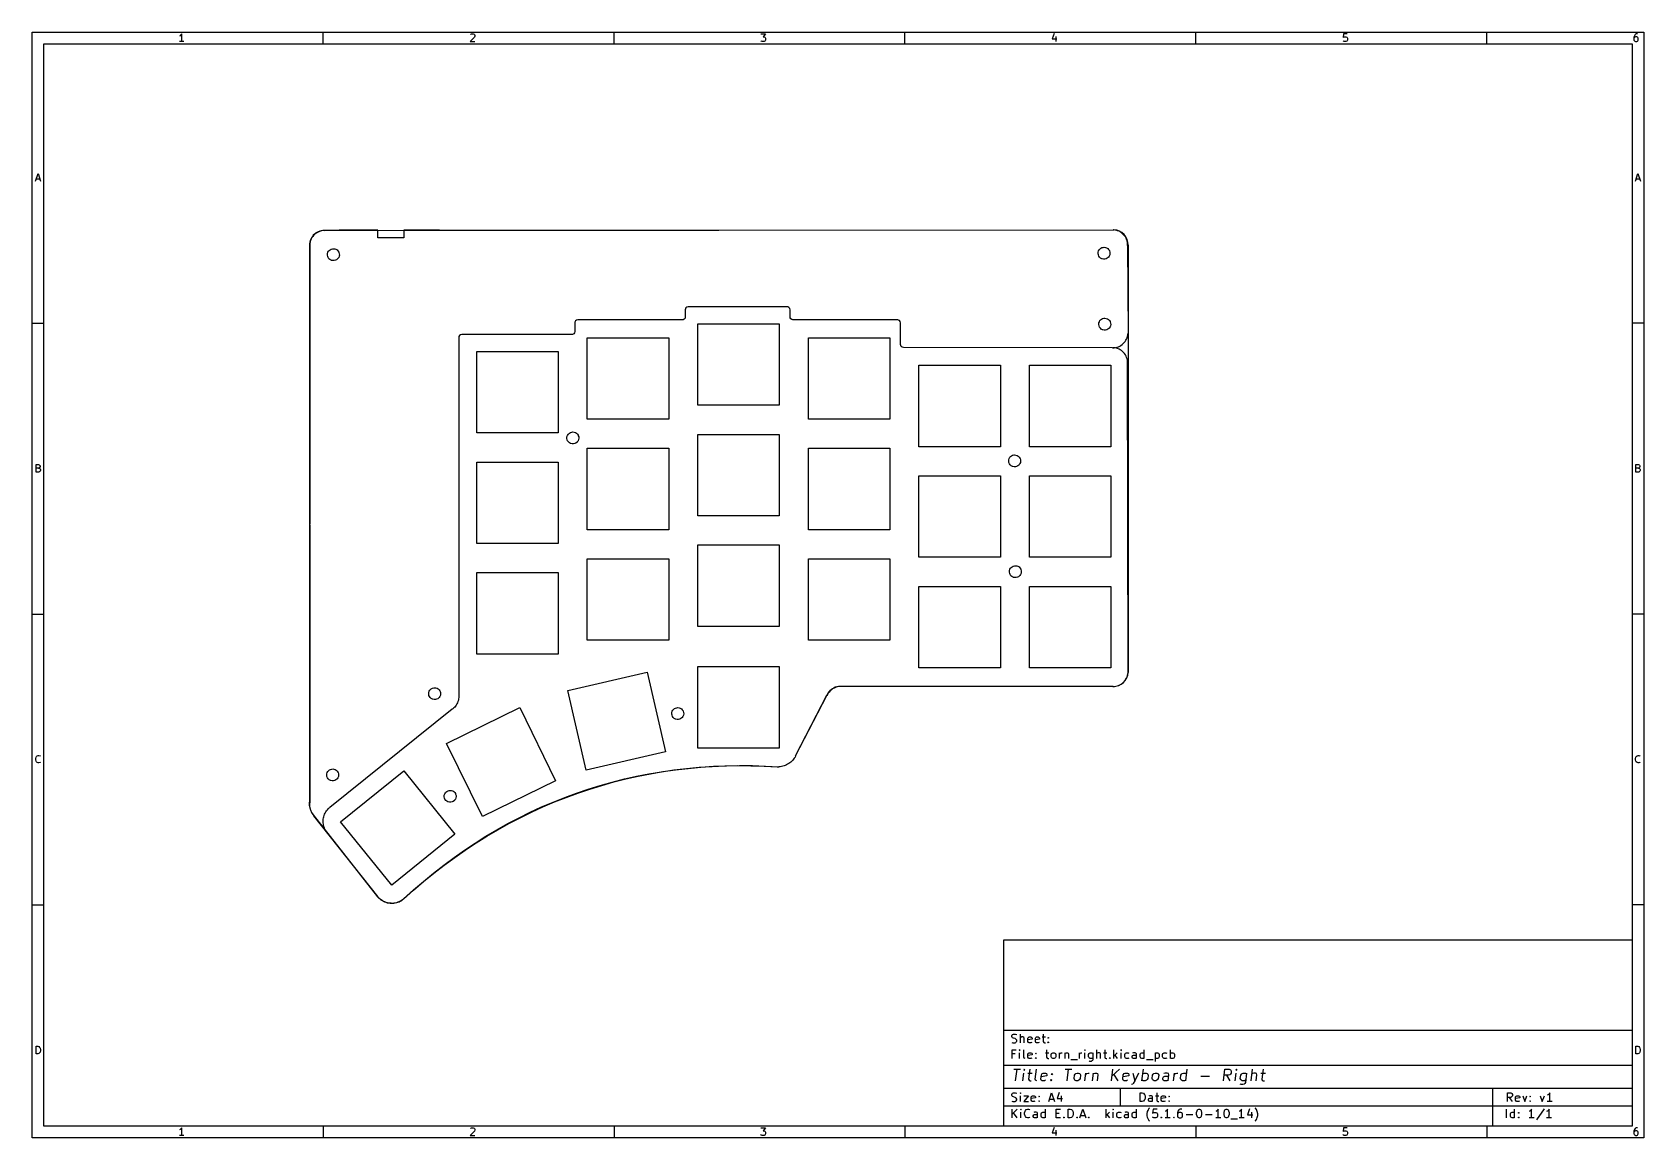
# Model space of a CAD drawing. Extents: x 10 to 287, y -198 to -8.
import ezdxf

# ---------------------------------------------------------------- set-up
doc = ezdxf.new("R2010")
doc.units = 0
doc.layers.get('0').update_dxf_attribs({"linetype": 'CONTINUOUS'})

msp = doc.modelspace()

# ---------------------------------------------------------------- linework, layer by layer
at = {"color": 7}
for points in [[(10.000005, -7.983936), (287.002245, -7.983936), (287.002245, -197.991176), (10.000005, -197.991176)], [(12.000001, -9.983932), (285.001741, -9.983932), (285.001741, -195.99118), (12.000001, -195.99118)], [(61.77026, -45.194911)], [(194.23126, -44.940911)], [(194.35826, -57.132911)], [(102.91826, -76.690911)], [(178.86426, -80.627911)], [(162.4076, -84.232171), (176.40808, -84.232171), (176.40808, -98.230111), (162.4076, -98.230111)], [(181.4068, -84.232171), (195.40728, -84.232171), (195.40728, -98.230111), (181.4068, -98.230111)], [(178.99126, -99.677911)], [(79.16926, -120.632911)], [(120.95226, -124.061911)], [(61.64326, -134.602911)], [(81.83626, -138.285911)], [(177.002186, -163.991219), (285.002224, -163.991219), (285.002224, -195.991155), (177.002186, -195.991155)], [(10.65784, -183.571571), (10.65784, -182.271091), (10.96772, -182.271091), (11.15314, -182.332051), (11.2776, -182.456511), (11.33856, -182.580971), (11.40206, -182.827351), (11.40206, -183.012771), (11.33856, -183.261691), (11.2776, -183.386151), (11.15314, -183.508071), (10.96772, -183.571571)], [(285.6611, -183.571571), (285.6611, -182.271091), (285.97098, -182.271091), (286.1564, -182.332051), (286.27832, -182.456511), (286.34182, -182.580971), (286.40278, -182.827351), (286.40278, -183.012771), (286.34182, -183.261691), (286.27832, -183.386151), (286.1564, -183.508071), (285.97098, -183.571571)], [(185.4327, -184.369131), (185.29046, -184.298011), (185.21934, -184.224351), (185.14822, -184.082111), (185.14822, -183.655391), (185.21934, -183.510611), (185.29046, -183.439491), (185.4327, -183.368371), (185.6486, -183.368371), (185.79084, -183.439491), (185.86196, -183.510611), (185.93308, -183.655391), (185.93308, -184.082111), (185.86196, -184.224351), (185.79084, -184.298011), (185.6486, -184.369131)], [(189.41542, -188.194371), (189.23762, -188.100391), (189.1538, -188.003871), (189.08268, -187.813371), (189.1538, -187.241871), (189.27318, -187.051371), (189.37986, -186.957391), (189.58306, -186.860871), (189.86754, -186.860871), (190.04788, -186.957391), (190.12916, -187.051371), (190.20028, -187.241871), (190.12916, -187.813371), (190.00978, -188.003871), (189.9031, -188.100391), (189.70244, -188.194371)], [(202.8444, -188.194371), (202.6666, -188.100391), (202.58278, -188.003871), (202.51166, -187.813371), (202.58278, -187.241871), (202.70216, -187.051371), (202.80884, -186.957391), (203.01204, -186.860871), (203.29652, -186.860871), (203.47432, -186.957391), (203.55814, -187.051371), (203.62926, -187.241871), (203.55814, -187.813371), (203.43876, -188.003871), (203.33208, -188.100391), (203.12888, -188.194371)], [(200.43394, -191.768151), (200.43394, -190.269551), (200.78954, -190.269551), (201.00544, -190.340671), (201.14768, -190.482911), (201.2188, -190.625151), (201.28992, -190.912171), (201.28992, -191.125531), (201.2188, -191.412551), (201.14768, -191.554791), (201.00544, -191.697031), (200.78954, -191.768151)], [(188.07684, -194.567231), (188.07684, -193.068631), (188.43244, -193.068631), (188.64834, -193.139751), (188.79058, -193.281991), (188.8617, -193.426771), (188.93282, -193.711251), (188.93282, -193.924611), (188.8617, -194.211631), (188.79058, -194.353871), (188.64834, -194.496111), (188.43244, -194.567231)], [(210.50504, -193.068631), (210.64728, -193.068631), (210.78952, -193.139751), (210.86064, -193.210871), (210.9343, -193.353111), (211.00542, -193.640131), (211.00542, -193.998271), (210.9343, -194.282751), (210.86064, -194.424991), (210.78952, -194.496111), (210.64728, -194.567231), (210.50504, -194.567231), (210.3628, -194.496111), (210.28914, -194.424991), (210.21802, -194.282751), (210.1469, -193.998271), (210.1469, -193.640131), (210.21802, -193.353111), (210.28914, -193.210871), (210.3628, -193.139751)], [(215.21928, -193.068631), (215.36152, -193.068631), (215.50376, -193.139751), (215.57488, -193.210871), (215.64854, -193.353111), (215.71966, -193.640131), (215.71966, -193.998271), (215.64854, -194.282751), (215.57488, -194.424991), (215.50376, -194.496111), (215.36152, -194.567231), (215.21928, -194.567231), (215.07704, -194.496111), (215.00338, -194.424991), (214.93226, -194.282751), (214.86114, -193.998271), (214.86114, -193.640131), (214.93226, -193.353111), (215.00338, -193.210871), (215.07704, -193.139751)]]:
    msp.add_lwpolyline(points, close=True, dxfattribs=at)
for points in [[(35.69208, -9.571411), (35.69208, -8.270931), (35.57016, -8.456351), (35.4457, -8.580811), (35.32124, -8.641771)], [(59.99988, -9.982891), (59.99988, -7.983911)], [(85.32114, -8.395391), (85.3821, -8.331891), (85.50656, -8.270931), (85.81644, -8.270931), (85.9409, -8.331891), (86.00186, -8.395391), (86.06536, -8.517311), (86.06536, -8.641771), (86.00186, -8.827191), (85.26018, -9.571411), (86.06536, -9.571411)], [(109.99978, -9.982891), (109.99978, -7.983911)], [(135.26008, -8.270931), (136.06526, -8.270931), (135.63092, -8.766231), (135.81634, -8.766231), (135.9408, -8.827191), (136.00176, -8.890691), (136.06526, -9.012611), (136.06526, -9.322491), (136.00176, -9.446951), (135.9408, -9.507911), (135.81634, -9.571411), (135.4455, -9.571411), (135.32104, -9.507911), (135.26008, -9.446951)], [(159.99968, -9.982891), (159.99968, -7.983911)], [(185.63082, -8.209971), (185.32094, -9.137071), (186.12612, -9.137071)], [(209.99958, -9.982891), (209.99958, -7.983911)], [(236.00156, -8.270931), (235.38434, -8.270931), (235.32084, -8.890691), (235.38434, -8.827191), (235.50626, -8.766231), (235.81614, -8.766231), (235.9406, -8.827191), (236.00156, -8.890691), (236.06506, -9.012611), (236.06506, -9.322491), (236.00156, -9.446951), (235.9406, -9.507911), (235.81614, -9.571411), (235.50626, -9.571411), (235.38434, -9.507911), (235.32084, -9.446951)], [(259.99948, -9.982891), (259.99948, -7.983911)], [(285.9405, -8.270931), (285.69158, -8.270931), (285.56966, -8.331891), (285.50616, -8.395391), (285.38424, -8.580811), (285.32074, -8.827191), (285.32074, -9.322491), (285.38424, -9.446951), (285.4452, -9.507911), (285.56966, -9.571411), (285.81604, -9.571411), (285.9405, -9.507911), (286.00146, -9.446951), (286.06496, -9.322491), (286.06496, -9.012611), (286.00146, -8.890691), (285.9405, -8.827191), (285.81604, -8.766231), (285.56966, -8.766231), (285.4452, -8.827191), (285.38424, -8.890691), (285.32074, -9.012611)], [(36.06546, -9.571411), (35.32124, -9.571411)], [(185.9407, -8.705271), (185.9407, -9.571411)], [(10.5664, -33.571871), (10.9982, -32.271391), (11.43254, -33.571871)], [(10.68832, -33.198491), (11.30808, -33.198491)], [(285.56712, -33.571871), (286.00146, -32.271391), (286.43326, -33.571871)], [(285.69158, -33.198491), (286.31134, -33.198491)], [(57.72658, -44.270351), (57.70372, -44.534511)], [(57.72658, -44.270351), (57.70372, -44.534511)], [(57.77484, -44.011271), (57.72658, -44.270351)], [(57.77484, -44.011271), (57.72658, -44.270351)], [(57.85104, -43.759811), (57.77484, -44.011271)], [(57.85104, -43.759811), (57.77484, -44.011271)], [(57.95264, -43.515971), (57.85104, -43.759811)], [(57.95264, -43.515971), (57.85104, -43.759811)], [(58.07964, -43.284831), (57.95264, -43.515971)], [(58.07964, -43.284831), (57.95264, -43.515971)], [(58.2295, -43.066391), (58.07964, -43.284831)], [(58.2295, -43.066391), (58.07964, -43.284831)], [(58.35904, -42.911451), (58.2295, -43.066391)], [(58.35904, -42.911451), (58.2295, -43.066391)], [(58.45302, -42.814931), (58.35904, -42.911451)], [(58.40476, -42.863191), (58.35904, -42.911451)], [(58.60034, -42.677771), (58.40476, -42.863191)], [(58.60034, -42.680311), (58.45302, -42.814931)], [(58.80862, -42.517751), (58.60034, -42.677771)], [(58.80862, -42.517751), (58.60034, -42.680311)], [(59.03468, -42.380591), (58.80862, -42.517751)], [(59.03468, -42.380591), (58.80862, -42.517751)], [(59.27344, -42.268831), (59.03468, -42.380591)], [(59.27344, -42.268831), (59.03468, -42.380591)], [(59.52236, -42.179931), (59.27344, -42.268831)], [(59.52236, -42.179931), (59.27344, -42.268831)], [(59.7789, -42.118971), (59.52236, -42.179931)], [(59.7789, -42.118971), (59.52236, -42.179931)], [(60.04052, -42.083411), (59.7789, -42.118971)], [(60.04052, -42.083411), (59.7789, -42.118971)], [(60.24118, -42.075791), (60.04052, -42.083411)], [(60.24118, -42.075791), (60.04052, -42.083411)], [(62.7761, -42.012291), (60.198, -42.052931)], [(60.24118, -42.075791), (195.81114, -41.946251)], [(69.37756, -42.012291), (62.7761, -42.012291)], [(69.37756, -43.312771), (69.37756, -42.012291)], [(73.8759, -43.312771), (69.37756, -43.312771)], [(73.8759, -42.012291), (73.8759, -43.312771)], [(79.97698, -42.012291), (73.8759, -42.012291)], [(79.97698, -42.012291), (195.89496, -41.925931)], [(196.0753, -41.974191), (195.81368, -41.948791)], [(196.0753, -41.974191), (195.81622, -41.948791)], [(196.3293, -42.024991), (196.0753, -41.974191)], [(196.3293, -42.024991), (196.0753, -41.974191)], [(196.5706, -42.098651), (196.3293, -42.024991)], [(196.5706, -42.098651), (196.3293, -42.024991)], [(196.80428, -42.195171), (196.5706, -42.098651)], [(196.80174, -42.195171), (196.5706, -42.098651)], [(197.02272, -42.312011), (196.80174, -42.195171)], [(197.02272, -42.314551), (196.80428, -42.195171)], [(197.22846, -42.449171), (197.02272, -42.312011)], [(197.22846, -42.449171), (197.02272, -42.314551)], [(197.4215, -42.606651), (197.22846, -42.449171)], [(197.41896, -42.604111), (197.22846, -42.449171)], [(197.59676, -42.776831), (197.41896, -42.604111)], [(197.59676, -42.776831), (197.4215, -42.606651)], [(197.75424, -42.964791), (197.59676, -42.776831)], [(197.75424, -42.964791), (197.59676, -42.776831)], [(197.89648, -43.167991), (197.75424, -42.964791)], [(197.89648, -43.167991), (197.75424, -42.964791)], [(198.01586, -43.383891), (197.89648, -43.167991)], [(198.01586, -43.383891), (197.89648, -43.167991)], [(198.11746, -43.612491), (198.01586, -43.383891)], [(198.11746, -43.612491), (198.01586, -43.383891)], [(198.1962, -43.848711), (198.11746, -43.612491)], [(198.1962, -43.848711), (198.11746, -43.612491)], [(198.25208, -44.097631), (198.1962, -43.848711)], [(198.25208, -44.097631), (198.1962, -43.848711)], [(198.2851, -44.351631), (198.25208, -44.097631)], [(198.2851, -44.351631), (198.25208, -44.097631)], [(57.71134, -44.867251), (57.64276, -140.307751)], [(57.66816, -44.846931), (57.7215, -140.434751)], [(57.70372, -44.534511), (57.7088, -44.801211)], [(57.70372, -44.534511), (57.70626, -44.735171)], [(57.70626, -44.735171), (57.71388, -44.867251)], [(57.7088, -44.801211), (57.71388, -44.867251)], [(60.7441, -46.221071), (60.76442, -46.017871), (60.833, -45.804511), (60.94476, -45.611471), (61.04382, -45.494631)], [(61.37656, -47.165951), (61.1759, -47.054191), (61.00826, -46.906871), (60.87872, -46.726531), (60.78982, -46.520791), (60.74918, -46.297271), (60.7441, -46.221071)], [(61.04382, -45.494631), (61.2013, -45.367631), (61.39942, -45.263491), (61.61786, -45.207611), (61.77026, -45.194911)], [(62.49416, -46.944971), (62.31382, -47.087211), (62.11316, -47.183731), (61.89472, -47.237071), (61.6712, -47.239611), (61.45022, -47.191351), (61.37656, -47.165951)], [(61.77026, -45.194911), (61.99632, -45.220311), (62.20968, -45.293971), (62.39764, -45.410811), (62.55766, -45.568291), (62.68212, -45.758791), (62.71514, -45.827371)], [(62.71514, -45.827371), (62.77864, -46.048351), (62.79134, -46.271871), (62.75578, -46.492851), (62.6745, -46.698591), (62.54496, -46.886551), (62.49416, -46.944971)], [(193.2051, -45.967071), (193.22542, -45.763871), (193.294, -45.550511), (193.40576, -45.357471), (193.50482, -45.240631)], [(193.83756, -46.911951), (193.6369, -46.800191), (193.46926, -46.652871), (193.33972, -46.472531), (193.25082, -46.266791), (193.21018, -46.043271), (193.2051, -45.967071)], [(193.50482, -45.240631), (193.6623, -45.113631), (193.86042, -45.009491), (194.07886, -44.953611), (194.23126, -44.940911)], [(194.95516, -46.690971), (194.77482, -46.833211), (194.57416, -46.929731), (194.35572, -46.983071), (194.1322, -46.985611), (193.91122, -46.937351), (193.83756, -46.911951)], [(194.23126, -44.940911), (194.45732, -44.966311), (194.67068, -45.039971), (194.85864, -45.156811), (195.01866, -45.314291), (195.14312, -45.504791), (195.17614, -45.573371)], [(195.17614, -45.573371), (195.23964, -45.794351), (195.25234, -46.017871), (195.21678, -46.238851), (195.1355, -46.444591), (195.00596, -46.632551), (194.95516, -46.690971)], [(198.29018, -44.613251), (198.2851, -44.351631)], [(198.29018, -44.613251), (198.2851, -44.351631)], [(198.29018, -44.613251), (198.35368, -59.728791)], [(198.374, -44.592931), (198.374, -117.998931)], [(139.76096, -55.177111), (122.7582, -55.177111), (122.5423, -55.225371), (122.37212, -55.357451), (122.2756, -55.550491), (122.25782, -55.677491)], [(140.07846, -55.291411), (139.88542, -55.192351), (139.76096, -55.177111)], [(140.2588, -56.927171), (140.2588, -55.677491), (140.21054, -55.459051), (140.07846, -55.291411)], [(9.99998, -57.983811), (11.99896, -57.983811)], [(103.25608, -57.927931), (103.25608, -59.426531), (103.20782, -59.644971), (103.07574, -59.812611), (102.8827, -59.911671), (102.75824, -59.926911)], [(121.75744, -57.427551), (103.75646, -57.427551), (103.54056, -57.475811), (103.37038, -57.607891), (103.27386, -57.800931), (103.25608, -57.927931)], [(122.25782, -55.677491), (122.25782, -56.927171), (122.20956, -57.143071), (122.07748, -57.313251), (121.88444, -57.409771), (121.75744, -57.427551)], [(124.40666, -58.105731), (138.40714, -58.105731)], [(124.40666, -72.106211), (124.40666, -58.105731)], [(138.40714, -58.105731), (138.40714, -72.106211)], [(140.27658, -57.051631), (140.2588, -56.927171)], [(140.75918, -57.427551), (140.54328, -57.376751), (140.3731, -57.244671), (140.27658, -57.051631)], [(158.76016, -57.427551), (140.75918, -57.427551)], [(159.26054, -61.676971), (159.26054, -57.927931), (159.21228, -57.709491), (159.0802, -57.541851), (158.88462, -57.442791), (158.76016, -57.427551)], [(193.3321, -58.159071), (193.35242, -57.955871), (193.421, -57.742511), (193.53276, -57.549471), (193.63182, -57.432631)], [(193.96456, -59.103951), (193.7639, -58.992191), (193.59626, -58.844871), (193.46672, -58.664531), (193.37782, -58.458791), (193.33718, -58.235271), (193.3321, -58.159071)], [(193.63182, -57.432631), (193.7893, -57.305631), (193.98742, -57.201491), (194.20586, -57.145611), (194.35826, -57.132911)], [(194.35826, -57.132911), (194.58432, -57.158311), (194.79768, -57.231971), (194.98564, -57.348811), (195.14566, -57.506291), (195.27012, -57.696791), (195.30314, -57.765371)], [(195.30314, -57.765371), (195.36664, -57.986351), (195.37934, -58.209871), (195.34378, -58.430851), (195.2625, -58.636591), (195.13296, -58.824551), (195.08216, -58.882971)], [(286.99968, -57.983811), (285.0007, -57.983811)], [(83.312, -60.467931), (83.312, -122.316931)], [(102.75824, -59.926911), (83.82, -59.959931)], [(105.40746, -74.481111), (105.40746, -60.480631)], [(105.40746, -60.480631), (119.40794, -60.480631)], [(119.40794, -60.480631), (119.40794, -74.481111)], [(143.40586, -60.480631), (157.40634, -60.480631)], [(143.40586, -74.481111), (143.40586, -60.480631)], [(157.40634, -60.480631), (157.40634, -74.481111)], [(195.08216, -58.882971), (194.90182, -59.025211), (194.70116, -59.121731), (194.48272, -59.175071), (194.2592, -59.177611), (194.03822, -59.129351), (193.96456, -59.103951)], [(197.85076, -61.141031), (197.98792, -60.935291)], [(197.98792, -60.935291), (198.10476, -60.716851)], [(198.10476, -60.716851), (198.20128, -60.483171)], [(198.20128, -60.483171), (198.27494, -60.241871)], [(198.27494, -60.241871), (198.32574, -59.987871)], [(198.32574, -59.987871), (198.35368, -59.728791)], [(86.40826, -76.856011), (86.40826, -62.855531)], [(86.40826, -62.855531), (100.4062, -62.855531)], [(100.4062, -62.855531), (100.4062, -76.856011)], [(159.54502, -62.129091), (159.37484, -61.994471), (159.27578, -61.801431), (159.26054, -61.676971)], [(159.76092, -62.177351), (159.54502, -62.129091)], [(195.68668, -62.202751), (159.76092, -62.177351)], [(195.68668, -62.202751), (195.9483, -62.197671)], [(196.0753, -62.230691), (195.81368, -62.202751)], [(195.9483, -62.197671), (196.20484, -62.164651)], [(196.32676, -62.281491), (196.0753, -62.230691)], [(196.20484, -62.164651), (196.45122, -62.108771)], [(196.5706, -62.355151), (196.32676, -62.281491)], [(196.45122, -62.108771), (196.68998, -62.030031)], [(196.80174, -62.451671), (196.5706, -62.355151)], [(196.68998, -62.030031), (196.91858, -61.928431)], [(197.02018, -62.568511), (196.80174, -62.451671)], [(196.91858, -61.928431), (197.13448, -61.809051)], [(197.22592, -62.705671), (197.02018, -62.568511)], [(197.13448, -61.809051), (197.33514, -61.666811)], [(197.41896, -62.860611), (197.22592, -62.705671)], [(197.33514, -61.666811), (197.5231, -61.509331)], [(197.59422, -63.033331), (197.41896, -62.860611)], [(197.5231, -61.509331), (197.69582, -61.334071)], [(197.75424, -63.221291), (197.59422, -63.033331)], [(197.69582, -61.334071), (197.85076, -61.141031)], [(197.89394, -63.424491), (197.75424, -63.221291)], [(198.01586, -63.640391), (197.89394, -63.424491)], [(198.11492, -63.866451), (198.01586, -63.640391)], [(176.40808, -79.230911), (162.4076, -79.230911), (162.4076, -65.230431)], [(162.4076, -65.230431), (176.40808, -65.230431)], [(176.40808, -65.230431), (176.40808, -79.230911)], [(181.4068, -79.230911), (181.4068, -65.230431)], [(181.4068, -65.230431), (195.40728, -65.230431)], [(195.40728, -65.230431), (195.40728, -79.230911)], [(198.1962, -64.105211), (198.11492, -63.866451)], [(198.25208, -64.351591), (198.1962, -64.105211)], [(198.28256, -64.608131), (198.25208, -64.351591)], [(198.29018, -64.869751), (198.28256, -64.608131)], [(198.35368, -118.014171), (198.29018, -64.869751)], [(119.40794, -74.481111), (105.40746, -74.481111)], [(138.40714, -72.106211), (124.40666, -72.106211)], [(157.40634, -74.481111), (143.40586, -74.481111)], [(100.4062, -76.856011), (86.40826, -76.856011)], [(101.8921, -77.714531), (101.91242, -77.513871), (101.981, -77.300511), (102.09276, -77.107471), (102.19182, -76.990631)], [(102.19182, -76.990631), (102.3493, -76.863631), (102.54742, -76.759491), (102.76586, -76.703611), (102.91826, -76.690911)], [(102.91826, -76.690911), (103.14432, -76.716311), (103.35768, -76.789971), (103.54564, -76.906811), (103.70566, -77.064291), (103.83012, -77.254791), (103.86314, -77.323371)], [(103.86314, -77.323371), (103.92664, -77.544351), (103.93934, -77.767871), (103.90378, -77.988851), (103.8225, -78.194591), (103.69296, -78.382551), (103.64216, -78.440971)], [(124.40666, -77.104931), (138.40714, -77.104931)], [(138.40714, -77.104931), (138.40714, -91.105411), (124.40666, -91.105411)], [(124.40666, -91.105411), (124.40666, -77.104931)], [(102.52456, -78.661951), (102.3239, -78.550191), (102.15626, -78.402871), (102.02672, -78.222531), (101.93782, -78.016791), (101.89718, -77.793271), (101.8921, -77.714531)], [(103.64216, -78.440971), (103.46182, -78.583211), (103.26116, -78.679731), (103.04272, -78.733071), (102.8192, -78.735611), (102.59822, -78.687351), (102.52456, -78.661951)], [(105.40746, -79.482371), (119.40794, -79.482371)], [(105.40746, -93.480311), (105.40746, -79.482371)], [(119.40794, -79.482371), (119.40794, -93.480311), (105.40746, -93.480311)], [(143.40586, -79.482371), (157.40634, -79.482371)], [(157.40634, -93.480311), (143.40586, -93.480311), (143.40586, -79.482371)], [(157.40634, -79.482371), (157.40634, -93.480311)], [(195.40728, -79.230911), (181.4068, -79.230911)], [(11.09218, -82.891051), (11.2776, -82.952011), (11.33856, -83.012971), (11.40206, -83.137431), (11.40206, -83.322851), (11.33856, -83.447311), (11.2776, -83.508271), (11.15314, -83.571771), (10.65784, -83.571771), (10.65784, -82.271291), (11.09218, -82.271291), (11.21664, -82.332251), (11.2776, -82.395751), (11.33856, -82.517671), (11.33856, -82.642131), (11.2776, -82.766591), (11.21664, -82.827551), (11.09218, -82.891051), (10.65784, -82.891051)], [(86.40826, -81.857271), (100.4062, -81.857271), (100.4062, -95.855211)], [(100.4062, -95.855211), (86.40826, -95.855211), (86.40826, -81.857271)], [(177.8381, -81.654071), (177.85842, -81.450871), (177.927, -81.237511), (178.03876, -81.044471), (178.13782, -80.927631)], [(178.47056, -82.598951), (178.2699, -82.487191), (178.10226, -82.339871), (177.97272, -82.159531), (177.88382, -81.953791), (177.84318, -81.730271), (177.8381, -81.654071)], [(178.13782, -80.927631), (178.2953, -80.800631), (178.49342, -80.696491), (178.71186, -80.640611), (178.86426, -80.627911)], [(179.58816, -82.377971), (179.40782, -82.520211), (179.20716, -82.616731), (178.98872, -82.670071), (178.7652, -82.672611), (178.54422, -82.624351), (178.47056, -82.598951)], [(178.86426, -80.627911), (179.09032, -80.653311), (179.30368, -80.726971), (179.49164, -80.843811), (179.65166, -81.001291), (179.77612, -81.191791), (179.80914, -81.260371)], [(179.80914, -81.260371), (179.87264, -81.481351), (179.88534, -81.704871), (179.84978, -81.925851), (179.7685, -82.131591), (179.63896, -82.319551), (179.58816, -82.377971)], [(286.0929, -82.891051), (286.27832, -82.952011), (286.34182, -83.012971), (286.40278, -83.137431), (286.40278, -83.322851), (286.34182, -83.447311), (286.27832, -83.508271), (286.1564, -83.571771), (285.6611, -83.571771), (285.6611, -82.271291), (286.0929, -82.271291), (286.21736, -82.332251), (286.27832, -82.395751), (286.34182, -82.517671), (286.34182, -82.642131), (286.27832, -82.766591), (286.21736, -82.827551), (286.0929, -82.891051), (285.6611, -82.891051)], [(124.40666, -96.106671), (138.40714, -96.106671), (138.40714, -110.107151), (124.40666, -110.107151)], [(124.40666, -110.107151), (124.40666, -96.106671)], [(119.40794, -112.482051), (105.40746, -112.482051), (105.40746, -98.481571)], [(105.40746, -98.481571), (119.40794, -98.481571), (119.40794, -112.482051)], [(143.40586, -112.482051), (143.40586, -98.481571)], [(143.40586, -98.481571), (157.40634, -98.481571), (157.40634, -112.482051), (143.40586, -112.482051)], [(178.26482, -99.977631), (178.4223, -99.850631), (178.62042, -99.746491), (178.83886, -99.690611), (178.99126, -99.677911)], [(178.99126, -99.677911), (179.21732, -99.703311), (179.43068, -99.776971), (179.61864, -99.893811), (179.77866, -100.051291), (179.90312, -100.241791), (179.93614, -100.310371)], [(86.40826, -100.856471), (100.4062, -100.856471)], [(100.4062, -100.856471), (100.4062, -114.856951), (86.40826, -114.856951), (86.40826, -100.856471)], [(177.9651, -100.704071), (177.98542, -100.500871), (178.054, -100.287511), (178.16576, -100.094471), (178.26482, -99.977631)], [(178.59756, -101.648951), (178.3969, -101.537191), (178.22926, -101.389871), (178.09972, -101.209531), (178.01082, -101.003791), (177.97018, -100.780271), (177.9651, -100.704071)], [(179.71516, -101.427971), (179.53482, -101.570211), (179.33416, -101.666731), (179.11572, -101.720071), (178.8922, -101.722611), (178.67122, -101.674351), (178.59756, -101.648951)], [(179.93614, -100.310371), (179.99964, -100.531351), (180.01234, -100.754871), (179.97678, -100.975851), (179.8955, -101.181591), (179.76596, -101.369551), (179.71516, -101.427971)], [(162.4076, -103.231371), (176.40808, -103.231371)], [(176.40808, -103.231371), (176.40808, -117.231851), (162.4076, -117.231851), (162.4076, -103.231371)], [(181.4068, -103.231371), (195.40728, -103.231371), (195.40728, -117.231851)], [(195.40728, -117.231851), (181.4068, -117.231851), (181.4068, -103.231371)], [(9.99998, -107.983711), (11.99896, -107.983711)], [(286.99968, -107.983711), (285.0007, -107.983711)], [(102.0699, -121.145991), (115.7097, -117.996391), (118.8593, -131.638731)], [(138.40714, -117.005791), (138.40714, -131.006271), (124.40666, -131.006271), (124.40666, -117.005791)], [(124.40666, -117.005791), (138.40714, -117.005791)], [(197.99808, -119.195271), (198.11238, -118.979371)], [(198.11238, -118.979371), (198.20636, -118.753311)], [(198.20636, -118.753311), (198.28002, -118.517091)], [(198.28002, -118.517091), (198.32828, -118.270711)], [(198.32828, -118.270711), (198.35368, -118.014171)], [(78.1431, -121.659071), (78.16342, -121.455871), (78.232, -121.242511), (78.34376, -121.049471), (78.44282, -120.932631)], [(78.77556, -122.603951), (78.5749, -122.492191), (78.40726, -122.344871), (78.27772, -122.164531), (78.18882, -121.958791), (78.14818, -121.735271), (78.1431, -121.659071)], [(78.44282, -120.932631), (78.6003, -120.805631), (78.79842, -120.701491), (79.01686, -120.645611), (79.16926, -120.632911)], [(79.16926, -120.632911), (79.39532, -120.658311), (79.60868, -120.731971), (79.79664, -120.848811), (79.95666, -121.006291), (80.08112, -121.196791), (80.11414, -121.265371)], [(80.11414, -121.265371), (80.17764, -121.486351), (80.19034, -121.709871), (80.15478, -121.930851), (80.0735, -122.136591), (79.94396, -122.324551), (79.89316, -122.382971)], [(118.8593, -131.638731), (105.21696, -134.788331), (102.0699, -121.145991)], [(148.844, -120.411931), (148.55952, -120.429711), (148.28774, -120.485591), (148.02358, -120.574491), (147.77466, -120.691331), (147.5359, -120.833571), (147.31746, -120.998671), (147.11426, -121.179011), (146.93138, -121.374591), (146.77136, -121.580331), (146.6342, -121.791151), (146.558, -121.935931)], [(147.57908, -120.853891), (147.36064, -121.018991), (147.15744, -121.199331), (146.97456, -121.394911), (146.81454, -121.600651), (146.67738, -121.811471), (146.60118, -121.956251)], [(148.88718, -120.432251), (148.6027, -120.450031), (148.33092, -120.505911), (148.06676, -120.594811), (147.81784, -120.711651), (147.57908, -120.853891)], [(195.7705, -120.414471), (148.844, -120.411931)], [(195.75018, -120.432251), (148.88718, -120.432251)], [(195.75018, -120.432251), (196.00672, -120.427171)], [(196.00672, -120.427171), (196.25564, -120.396691)], [(196.25564, -120.396691), (196.49948, -120.340811)], [(196.49948, -120.340811), (196.73062, -120.264611)], [(196.73062, -120.264611), (196.95414, -120.165551)], [(196.95414, -120.165551), (197.16496, -120.048711)], [(197.16496, -120.048711), (197.36054, -119.909011)], [(197.36054, -119.909011), (197.54596, -119.754071)], [(197.54596, -119.754071), (197.7136, -119.583891)], [(197.7136, -119.583891), (197.866, -119.395931)], [(197.866, -119.395931), (197.99808, -119.195271)], [(82.169, -124.348931), (61.17082, -141.206911)], [(79.89316, -122.382971), (79.71282, -122.525211), (79.51216, -122.621731), (79.29372, -122.675071), (79.0702, -122.677611), (78.84922, -122.629351), (78.77556, -122.603951)], [(93.81744, -124.066991), (99.95408, -136.650151), (87.37092, -142.789331), (81.23428, -130.206171)], [(81.23428, -130.206171), (93.81744, -124.066991)], [(83.312, -122.316931), (83.2866, -122.553151), (83.24342, -122.781751), (83.18246, -123.005271), (83.10372, -123.218631), (83.0072, -123.421831), (82.89544, -123.614871), (82.76844, -123.797751), (82.62366, -123.967931), (82.46618, -124.122871), (82.29092, -124.262571), (82.169, -124.348931)], [(119.9261, -125.088071), (119.94642, -124.884871), (120.015, -124.671511), (120.12676, -124.478471), (120.22582, -124.361631)], [(120.22582, -124.361631), (120.3833, -124.234631), (120.58142, -124.130491), (120.79986, -124.074611), (120.95226, -124.061911)], [(120.95226, -124.061911), (121.17832, -124.087311), (121.39168, -124.160971), (121.57964, -124.277811), (121.73966, -124.435291), (121.86412, -124.625791), (121.89714, -124.694371)], [(141.224, -132.349931), (146.558, -121.935931)], [(141.224, -132.349931), (146.60118, -121.956251)], [(120.55856, -126.032951), (120.3579, -125.921191), (120.19026, -125.773871), (120.06072, -125.593531), (119.97182, -125.387791), (119.93118, -125.164271), (119.9261, -125.088071)], [(121.67616, -125.811971), (121.49582, -125.954211), (121.29516, -126.050731), (121.07672, -126.104071), (120.8532, -126.106611), (120.63222, -126.058351), (120.55856, -126.032951)], [(121.89714, -124.694371), (121.96064, -124.915351), (121.97334, -125.138871), (121.93778, -125.359851), (121.8565, -125.565591), (121.72696, -125.753551), (121.67616, -125.811971)], [(11.40206, -133.447211), (11.33856, -133.508171), (11.15314, -133.571671), (11.02868, -133.571671), (10.84326, -133.508171), (10.72134, -133.386251), (10.65784, -133.261791), (10.59688, -133.012871), (10.59688, -132.827451), (10.65784, -132.581071), (10.72134, -132.456611), (10.84326, -132.332151), (11.02868, -132.271191), (11.15314, -132.271191), (11.33856, -132.332151), (11.40206, -132.395651)], [(141.224, -132.349931), (141.11224, -132.550591), (140.99032, -132.743631), (140.8557, -132.926511), (140.71092, -133.099231), (140.55598, -133.261791), (140.38834, -133.411651), (140.21562, -133.551351), (140.03274, -133.680891), (139.8397, -133.797731), (139.64158, -133.899331), (139.43838, -133.990771), (139.22756, -134.066971), (139.00912, -134.130471), (138.78814, -134.181271), (138.56208, -134.214291), (138.33348, -134.234611)], [(141.224, -132.349931), (141.11224, -132.550591), (140.99032, -132.743631), (140.8557, -132.926511), (140.71092, -133.099231), (140.55598, -133.261791), (140.38834, -133.411651), (140.21562, -133.551351), (140.03274, -133.680891), (139.8397, -133.797731), (139.64158, -133.899331), (139.43838, -133.990771), (139.22756, -134.066971), (139.00912, -134.130471), (138.78814, -134.181271), (138.56208, -134.214291), (138.33348, -134.234611)], [(286.40278, -133.447211), (286.34182, -133.508171), (286.1564, -133.571671), (286.03194, -133.571671), (285.84652, -133.508171), (285.72206, -133.386251), (285.6611, -133.261791), (285.5976, -133.012871), (285.5976, -132.827451), (285.6611, -132.581071), (285.72206, -132.456611), (285.84652, -132.332151), (286.03194, -132.271191), (286.1564, -132.271191), (286.34182, -132.332151), (286.40278, -132.395651)], [(60.6171, -135.629071), (60.63742, -135.425871), (60.706, -135.212511), (60.81776, -135.019471), (60.91682, -134.902631)], [(61.24956, -136.573951), (61.0489, -136.462191), (60.88126, -136.314871), (60.75172, -136.134531), (60.66282, -135.928791), (60.62218, -135.705271), (60.6171, -135.629071)], [(60.91682, -134.902631), (61.0743, -134.775631), (61.27242, -134.671491), (61.49086, -134.615611), (61.64326, -134.602911)], [(61.64326, -134.602911), (61.86932, -134.628311), (62.08268, -134.701971), (62.27064, -134.818811), (62.43066, -134.976291), (62.55512, -135.166791), (62.58814, -135.235371)], [(62.58814, -135.235371), (62.65164, -135.456351), (62.66434, -135.679871), (62.62878, -135.900851), (62.5475, -136.106591), (62.41796, -136.294551), (62.36716, -136.352971)], [(62.97168, -143.718971), (73.85304, -134.907711), (82.66176, -145.789071)], [(73.8251, -156.929511), (75.53706, -155.400431), (77.27188, -153.922151), (79.02956, -152.497211), (80.8101, -151.123071), (82.6135, -149.802271), (84.43468, -148.534811), (86.28126, -147.318151), (88.14562, -146.154831), (90.03284, -145.042311), (91.93784, -143.983131), (93.8657, -142.977291), (95.81134, -142.024791), (97.7773, -141.125631), (99.76104, -140.279811), (101.76256, -139.484791), (103.7844, -138.745651), (105.82148, -138.057311), (107.87888, -137.424851), (109.95152, -136.845731), (112.04194, -136.319951), (114.15014, -135.847511), (116.27358, -135.428411), (118.41226, -135.065191), (120.56872, -134.755311), (122.73788, -134.498771), (124.92482, -134.298111), (127.12446, -134.150791), (129.33934, -134.056811), (131.56692, -134.018711), (133.80974, -134.036491), (136.06526, -134.107611), (138.33348, -134.234611)], [(73.83526, -156.965071), (75.52182, -155.433451), (77.23124, -153.952631), (78.96606, -152.525151), (80.72628, -151.151011), (82.50682, -149.827671), (84.31276, -148.557671), (86.14156, -147.338471), (87.99068, -146.175151), (89.86266, -145.062631), (91.75496, -144.000911), (93.67012, -142.995071), (95.60306, -142.040031), (97.55886, -141.140871), (99.53498, -140.292511), (101.52888, -139.500031), (103.5431, -138.758351), (105.5751, -138.070011), (107.62488, -137.437551), (109.69498, -136.858431), (111.78032, -136.330111), (113.88598, -135.857671), (116.00434, -135.441111), (118.14302, -135.075351), (120.29694, -134.765471), (122.4661, -134.508931), (124.64796, -134.308271), (126.8476, -134.160951), (129.06248, -134.066971), (131.29006, -134.028871), (133.53288, -134.046651), (135.7884, -134.117771), (138.05662, -134.244771)], [(138.05662, -134.244771), (138.33348, -134.234611)], [(62.36716, -136.352971), (62.18682, -136.495211), (61.98616, -136.591731), (61.76772, -136.645071), (61.5442, -136.647611), (61.32322, -136.599351), (61.24956, -136.573951)], [(81.10982, -138.585631), (81.2673, -138.458631), (81.46542, -138.354491), (81.68386, -138.298611), (81.83626, -138.285911)], [(81.83626, -138.285911), (82.06232, -138.311311), (82.27568, -138.384971), (82.46364, -138.501811), (82.62366, -138.659291), (82.74812, -138.849791), (82.78114, -138.918371)], [(58.34126, -142.509931), (58.20664, -142.329591), (58.08726, -142.141631), (57.98058, -141.948591), (57.88914, -141.747931), (57.8104, -141.542191), (57.7469, -141.331371), (57.6961, -141.118011), (57.66308, -140.899571), (57.64276, -140.678591), (57.63768, -140.457611), (57.64276, -140.307751)], [(58.42, -142.636931), (58.28538, -142.456591), (58.166, -142.268631), (58.05932, -142.075591), (57.96788, -141.874931), (57.88914, -141.669191), (57.82564, -141.458371), (57.77484, -141.245011), (57.74182, -141.026571), (57.7215, -140.805591), (57.71642, -140.584611), (57.7215, -140.434751)], [(60.03036, -143.254151), (60.06338, -143.028091), (60.11418, -142.809651), (60.18276, -142.593751), (60.26404, -142.382931), (60.36056, -142.182271), (60.47232, -141.986691), (60.59932, -141.801271), (60.73648, -141.626011), (60.88888, -141.458371), (61.05398, -141.303431), (61.17082, -141.206911)], [(80.8101, -139.312071), (80.83042, -139.108871), (80.899, -138.895511), (81.01076, -138.702471), (81.10982, -138.585631)], [(81.44256, -140.256951), (81.2419, -140.145191), (81.07426, -139.997871), (80.94472, -139.817531), (80.85582, -139.611791), (80.81518, -139.388271), (80.8101, -139.312071)], [(82.56016, -140.035971), (82.37982, -140.178211), (82.17916, -140.274731), (81.96072, -140.328071), (81.7372, -140.330611), (81.51622, -140.282351), (81.44256, -140.256951)], [(82.78114, -138.918371), (82.84464, -139.139351), (82.85734, -139.362871), (82.82178, -139.583851), (82.7405, -139.789591), (82.61096, -139.977551), (82.56016, -140.035971)], [(69.38772, -156.553591), (58.34126, -142.509931)], [(69.37756, -156.520571), (58.42, -142.636931)], [(60.67806, -145.509671), (60.5409, -145.324251), (60.42152, -145.133751), (60.31484, -144.935631), (60.22594, -144.729891), (60.14974, -144.516531), (60.09132, -144.300631), (60.04814, -144.082191), (60.0202, -143.858671), (60.01004, -143.632611), (60.01512, -143.406551), (60.03036, -143.254151)], [(82.66176, -145.789071), (71.78294, -154.597791), (62.97168, -143.718971)], [(71.51116, -157.688971), (71.27494, -157.658491), (71.04634, -157.610231), (70.82028, -157.544191), (70.60184, -157.462911), (70.39102, -157.363851), (70.18782, -157.247011), (69.99478, -157.117471), (69.80936, -156.972691), (69.63664, -156.815211), (69.47662, -156.642491), (69.37756, -156.520571)], [(71.52132, -157.724531), (71.2851, -157.691511), (71.0565, -157.643251), (70.83044, -157.577211), (70.612, -157.495931), (70.40118, -157.396871), (70.19798, -157.282571), (70.00494, -157.153031), (69.81952, -157.008251), (69.6468, -156.848231), (69.48678, -156.675511), (69.38772, -156.553591)], [(73.8251, -156.929511), (73.63968, -157.079371), (73.44664, -157.216531), (73.24598, -157.335911), (73.03516, -157.437511), (72.81926, -157.523871), (72.59828, -157.594991), (72.36968, -157.648331), (72.13854, -157.683891), (71.90486, -157.701671), (71.66864, -157.699131), (71.51116, -157.688971)], [(73.83526, -156.965071), (73.64984, -157.114931), (73.4568, -157.249551), (73.25614, -157.368931), (73.04532, -157.470531), (72.82942, -157.559431), (72.60844, -157.628011), (72.37984, -157.681351), (72.1487, -157.716911), (71.91502, -157.734691), (71.6788, -157.734691), (71.52132, -157.724531)], [(9.99998, -157.983611), (11.99896, -157.983611)], [(286.99968, -157.983611), (285.0007, -157.983611)], [(176.9999, -179.489791), (285.0007, -179.489791)], [(178.36134, -181.597991), (178.5747, -181.669111), (178.93284, -181.669111), (179.07508, -181.597991), (179.1462, -181.524331), (179.21986, -181.382091), (179.21986, -181.239851), (179.1462, -181.097611), (179.07508, -181.026491), (178.93284, -180.955371), (178.64836, -180.881711), (178.50358, -180.810591), (178.43246, -180.739471), (178.36134, -180.597231), (178.36134, -180.454991), (178.43246, -180.310211), (178.50358, -180.239091), (178.64836, -180.167971), (179.00396, -180.167971), (179.21986, -180.239091)], [(179.86248, -181.669111), (179.86248, -180.167971)], [(180.5051, -181.669111), (180.5051, -180.881711), (180.43398, -180.739471), (180.2892, -180.668351), (180.07584, -180.668351), (179.9336, -180.739471), (179.86248, -180.810591)], [(181.79034, -181.597991), (181.6481, -181.669111), (181.36108, -181.669111), (181.21884, -181.597991), (181.14772, -181.453211), (181.14772, -180.881711), (181.21884, -180.739471), (181.36108, -180.668351), (181.6481, -180.668351), (181.79034, -180.739471), (181.86146, -180.881711), (181.86146, -181.026491), (181.14772, -181.168731)], [(183.07558, -181.597991), (182.93334, -181.669111), (182.64632, -181.669111), (182.50408, -181.597991), (182.43296, -181.453211), (182.43296, -180.881711), (182.50408, -180.739471), (182.64632, -180.668351), (182.93334, -180.668351), (183.07558, -180.739471), (183.1467, -180.881711), (183.1467, -181.026491), (182.43296, -181.168731)], [(183.57596, -180.668351), (184.14746, -180.668351)], [(183.78932, -180.167971), (183.78932, -181.453211), (183.86044, -181.597991), (184.00522, -181.669111), (184.14746, -181.669111)], [(184.64784, -180.739471), (184.71896, -180.810591), (184.64784, -180.881711), (184.57672, -180.810591), (184.64784, -180.739471), (184.64784, -180.881711)], [(184.64784, -181.524331), (184.71896, -181.597991), (184.64784, -181.669111), (184.57672, -181.597991), (184.64784, -181.524331), (184.64784, -181.669111)], [(176.9999, -185.489271), (285.0007, -185.489271)], [(178.43246, -184.369131), (178.43246, -182.867991), (179.1462, -182.867991)], [(178.93284, -183.581731), (178.43246, -183.581731)], [(179.7177, -182.867991), (179.64658, -182.939111), (179.7177, -183.010231), (179.79136, -182.939111), (179.7177, -182.867991), (179.7177, -183.010231)], [(179.7177, -184.369131), (179.7177, -183.368371)], [(180.64734, -184.369131), (180.5051, -184.298011), (180.43398, -184.153231), (180.43398, -182.867991)], [(181.79034, -184.298011), (181.6481, -184.369131), (181.36108, -184.369131), (181.21884, -184.298011), (181.14772, -184.153231), (181.14772, -183.581731), (181.21884, -183.439491), (181.36108, -183.368371), (181.6481, -183.368371), (181.79034, -183.439491), (181.86146, -183.581731), (181.86146, -183.726511), (181.14772, -183.868751)], [(182.50408, -183.439491), (182.5752, -183.510611), (182.50408, -183.581731), (182.43296, -183.510611), (182.50408, -183.439491), (182.50408, -183.581731)], [(182.50408, -184.224351), (182.5752, -184.298011), (182.50408, -184.369131), (182.43296, -184.298011), (182.50408, -184.224351), (182.50408, -184.369131)], [(184.14746, -183.368371), (184.71896, -183.368371)], [(184.36082, -182.867991), (184.36082, -184.153231), (184.43194, -184.298011), (184.57672, -184.369131), (184.71896, -184.369131)], [(186.5757, -184.369131), (186.5757, -183.368371)], [(186.5757, -183.655391), (186.64682, -183.510611), (186.71794, -183.439491), (186.86272, -183.368371), (187.00496, -183.368371)], [(187.50534, -183.368371), (187.50534, -184.369131)], [(187.50534, -183.510611), (187.57646, -183.439491), (187.7187, -183.368371), (187.93206, -183.368371), (188.07684, -183.439491), (188.14796, -183.581731), (188.14796, -184.369131)], [(188.50356, -184.511371), (189.64656, -184.511371)], [(190.0047, -184.369131), (190.0047, -183.368371)], [(190.0047, -183.655391), (190.07582, -183.510611), (190.14694, -183.439491), (190.28918, -183.368371), (190.43396, -183.368371)], [(190.93434, -182.867991), (190.86068, -182.939111), (190.93434, -183.010231), (191.00546, -182.939111), (190.93434, -182.867991), (190.93434, -183.010231)], [(190.93434, -184.369131), (190.93434, -183.368371)], [(192.2907, -184.298011), (192.14846, -184.369131), (191.86144, -184.369131), (191.7192, -184.298011), (191.64808, -184.224351), (191.57696, -184.082111), (191.57696, -183.655391), (191.64808, -183.510611), (191.7192, -183.439491), (191.86144, -183.368371), (192.14846, -183.368371), (192.2907, -183.439491)], [(192.2907, -183.368371), (192.2907, -184.582491), (192.21958, -184.724731), (192.14846, -184.795851), (192.00368, -184.869511), (191.79032, -184.869511), (191.64808, -184.795851)], [(193.00444, -184.369131), (193.00444, -182.867991)], [(193.64706, -184.369131), (193.64706, -183.581731), (193.57594, -183.439491), (193.4337, -183.368371), (193.2178, -183.368371), (193.07556, -183.439491), (193.00444, -183.510611)], [(194.14744, -183.368371), (194.71894, -183.368371)], [(194.3608, -182.867991), (194.3608, -184.153231), (194.43192, -184.298011), (194.5767, -184.369131), (194.71894, -184.369131)], [(195.21932, -184.224351), (195.29044, -184.298011), (195.21932, -184.369131), (195.1482, -184.298011), (195.21932, -184.224351), (195.21932, -184.369131)], [(195.93306, -184.369131), (195.93306, -182.867991)], [(196.50456, -183.368371), (195.93306, -183.939871)], [(196.0753, -183.797631), (196.50456, -184.369131)], [(197.14718, -182.867991), (197.07606, -182.939111), (197.14718, -183.010231), (197.2183, -182.939111), (197.14718, -182.867991), (197.14718, -183.010231)], [(197.14718, -184.369131), (197.14718, -183.368371)], [(198.50354, -184.298011), (198.3613, -184.369131), (198.07682, -184.369131), (197.93204, -184.298011), (197.86092, -184.224351), (197.7898, -184.082111), (197.7898, -183.655391), (197.86092, -183.510611), (197.93204, -183.439491), (198.07682, -183.368371), (198.3613, -183.368371), (198.50354, -183.439491)], [(199.79132, -184.298011), (199.64654, -184.369131), (199.29094, -184.369131), (199.14616, -184.298011), (199.07504, -184.153231), (199.07504, -184.010991), (199.14616, -183.868751), (199.29094, -183.797631), (199.64654, -183.797631), (199.79132, -183.726511)], [(199.79132, -184.369131), (199.79132, -183.581731), (199.71766, -183.439491), (199.57542, -183.368371), (199.29094, -183.368371), (199.14616, -183.439491)], [(201.14768, -184.298011), (201.00544, -184.369131), (200.71842, -184.369131), (200.57618, -184.298011), (200.50506, -184.224351), (200.43394, -184.082111), (200.43394, -183.655391), (200.50506, -183.510611), (200.57618, -183.439491), (200.71842, -183.368371), (201.00544, -183.368371), (201.14768, -183.439491)], [(201.14768, -184.369131), (201.14768, -182.867991)], [(201.50328, -184.511371), (202.64628, -184.511371)], [(203.00442, -183.368371), (203.00442, -184.869511)], [(203.00442, -183.439491), (203.14666, -183.368371), (203.43368, -183.368371), (203.57592, -183.439491), (203.64704, -183.510611), (203.71816, -183.655391), (203.71816, -184.082111), (203.64704, -184.224351), (203.57592, -184.298011), (203.43368, -184.369131), (203.14666, -184.369131), (203.00442, -184.298011)], [(205.0034, -184.298011), (204.86116, -184.369131), (204.57668, -184.369131), (204.4319, -184.298011), (204.36078, -184.224351), (204.28966, -184.082111), (204.28966, -183.655391), (204.36078, -183.510611), (204.4319, -183.439491), (204.57668, -183.368371), (204.86116, -183.368371), (205.0034, -183.439491)], [(205.64856, -184.369131), (205.64856, -182.867991)], [(205.64856, -183.439491), (205.7908, -183.368371), (206.07528, -183.368371), (206.21752, -183.439491), (206.29118, -183.510611), (206.3623, -183.655391), (206.3623, -184.082111), (206.29118, -184.224351), (206.21752, -184.298011), (206.07528, -184.369131), (205.7908, -184.369131), (205.64856, -184.298011)], [(178.7144, -186.195391), (179.8574, -186.195391)], [(179.03444, -188.194371), (179.2859, -186.195391)], [(180.27396, -188.194371), (180.43906, -186.860871)], [(180.52288, -186.195391), (180.4162, -186.289371), (180.50002, -186.385891), (180.6067, -186.289371), (180.52288, -186.195391), (180.50002, -186.385891)], [(181.10708, -186.860871), (181.86908, -186.860871)], [(181.47538, -186.195391), (181.26202, -187.909891), (181.33314, -188.100391), (181.51094, -188.194371), (181.70144, -188.194371)], [(182.65394, -188.194371), (182.47614, -188.100391), (182.40502, -187.909891), (182.61838, -186.195391)], [(184.19064, -188.100391), (183.98744, -188.194371), (183.60644, -188.194371), (183.42864, -188.100391), (183.35498, -187.909891), (183.4515, -187.147891), (183.57088, -186.957391), (183.77408, -186.860871), (184.15254, -186.860871), (184.33288, -186.957391), (184.404, -187.147891), (184.38114, -187.338391), (183.40324, -187.528891)], [(185.1533, -188.003871), (185.23712, -188.100391), (185.13044, -188.194371), (185.04662, -188.100391), (185.1533, -188.003871), (185.13044, -188.194371)], [(185.28538, -186.957391), (185.3692, -187.051371), (185.25998, -187.147891), (185.1787, -187.051371), (185.28538, -186.957391), (185.25998, -187.147891)], [(187.57138, -186.195391), (188.71438, -186.195391)], [(187.89142, -188.194371), (188.14288, -186.195391)], [(190.93942, -188.194371), (191.10706, -186.860871)], [(191.0588, -187.241871), (191.17818, -187.051371), (191.28486, -186.957391), (191.48806, -186.860871), (191.67856, -186.860871)], [(192.34404, -186.860871), (192.1764, -188.194371)], [(192.32118, -187.051371), (192.42786, -186.957391), (192.63106, -186.860871), (192.91554, -186.860871), (193.09334, -186.957391), (193.16446, -187.147891), (193.03492, -188.194371)], [(195.51142, -188.194371), (195.76034, -186.195391)], [(196.90334, -186.195391), (195.6181, -187.338391)], [(196.65442, -188.194371), (195.94068, -187.051371)], [(198.2851, -188.100391), (198.0819, -188.194371), (197.7009, -188.194371), (197.5231, -188.100391), (197.45198, -187.909891), (197.54596, -187.147891), (197.66534, -186.957391), (197.86854, -186.860871), (198.24954, -186.860871), (198.42734, -186.957391), (198.49846, -187.147891), (198.4756, -187.338391), (197.50024, -187.528891)], [(200.15454, -186.860871), (199.51192, -188.194371), (199.26046, -188.671891), (199.15378, -188.765871), (198.95058, -188.862391)], [(199.20204, -186.860871), (199.51192, -188.194371)], [(200.7489, -188.194371), (200.99782, -186.195391)], [(200.90384, -186.957391), (201.10704, -186.860871), (201.48804, -186.860871), (201.66584, -186.957391), (201.74966, -187.051371), (201.82078, -187.241871), (201.74966, -187.813371), (201.63028, -188.003871), (201.5236, -188.100391), (201.3204, -188.194371), (200.9394, -188.194371), (200.7616, -188.100391)], [(205.23708, -188.100391), (205.03388, -188.194371), (204.5589, -188.194371), (204.3811, -188.100391), (204.30744, -187.909891), (204.33284, -187.719391), (204.45222, -187.528891), (204.65288, -187.432371), (205.1304, -187.432371), (205.3336, -187.338391)], [(205.22438, -188.194371), (205.35646, -187.147891), (205.28534, -186.957391), (205.105, -186.860871), (204.724, -186.860871), (204.52334, -186.957391)], [(206.17688, -188.194371), (206.34452, -186.860871)], [(206.29626, -187.241871), (206.41564, -187.051371), (206.52232, -186.957391), (206.72552, -186.860871), (206.91602, -186.860871)], [(208.28508, -188.100391), (208.08188, -188.194371), (207.70088, -188.194371), (207.52308, -188.100391), (207.43926, -188.003871), (207.36814, -187.813371), (207.43926, -187.241871), (207.55864, -187.051371), (207.66532, -186.957391), (207.86852, -186.860871), (208.24952, -186.860871), (208.42732, -186.957391)], [(208.27238, -188.194371), (208.52384, -186.195391)], [(210.8454, -187.432371), (212.36686, -187.432371)], [(214.74938, -188.194371), (214.9983, -186.195391), (215.7603, -186.195391), (215.94064, -186.289371), (216.02192, -186.385891), (216.09304, -186.576391), (216.05748, -186.860871), (215.94064, -187.051371), (215.83142, -187.147891), (215.63076, -187.241871), (214.86876, -187.241871)], [(215.89238, -188.194371), (215.34374, -187.241871)], [(216.74836, -188.194371), (216.916, -186.860871)], [(216.99982, -186.195391), (216.89314, -186.289371), (216.97442, -186.385891), (217.0811, -186.289371), (216.99982, -186.195391), (216.97442, -186.385891)], [(218.72448, -186.860871), (218.52382, -188.481391), (218.40444, -188.671891), (218.29776, -188.765871), (218.09456, -188.862391), (217.80754, -188.862391), (217.62974, -188.765871)], [(218.56954, -188.100391), (218.36888, -188.194371), (217.98788, -188.194371), (217.80754, -188.100391), (217.72626, -188.003871), (217.6526, -187.813371), (217.72626, -187.241871), (217.8431, -187.051371), (217.95232, -186.957391), (218.15298, -186.860871), (218.53398, -186.860871), (218.71432, -186.957391)], [(219.51188, -188.194371), (219.7608, -186.195391)], [(220.36786, -188.194371), (220.49994, -187.147891), (220.42882, -186.957391), (220.24848, -186.860871), (219.964, -186.860871), (219.7608, -186.957391), (219.65412, -187.051371)], [(221.20098, -186.860871), (221.96298, -186.860871)], [(221.56928, -186.195391), (221.35592, -187.909891), (221.42704, -188.100391), (221.60738, -188.194371), (221.79788, -188.194371)], [(176.9999, -189.489771), (285.0007, -189.489771)], [(178.36134, -191.697031), (178.5747, -191.768151), (178.93284, -191.768151), (179.07508, -191.697031), (179.1462, -191.625911), (179.21986, -191.483671), (179.21986, -191.338891), (179.1462, -191.196651), (179.07508, -191.125531), (178.93284, -191.054411), (178.64836, -190.983291), (178.50358, -190.912171), (178.43246, -190.841051), (178.36134, -190.696271), (178.36134, -190.554031), (178.43246, -190.411791), (178.50358, -190.340671), (178.64836, -190.269551), (179.00396, -190.269551), (179.21986, -190.340671)], [(179.86248, -190.269551), (179.79136, -190.340671), (179.86248, -190.411791), (179.9336, -190.340671), (179.86248, -190.269551), (179.86248, -190.411791)], [(179.86248, -191.768151), (179.86248, -190.767391)], [(180.43398, -190.767391), (181.21884, -190.767391), (180.43398, -191.768151), (181.21884, -191.768151)], [(182.36184, -191.697031), (182.2196, -191.768151), (181.93258, -191.768151), (181.79034, -191.697031), (181.71922, -191.554791), (181.71922, -190.983291), (181.79034, -190.841051), (181.93258, -190.767391), (182.2196, -190.767391), (182.36184, -190.841051), (182.43296, -190.983291), (182.43296, -191.125531), (181.71922, -191.267771)], [(183.07558, -190.841051), (183.1467, -190.912171), (183.07558, -190.983291), (183.00446, -190.912171), (183.07558, -190.841051), (183.07558, -190.983291)], [(184.71896, -191.768151), (185.21934, -190.269551), (185.71972, -191.768151)], [(186.50458, -190.195891), (186.14644, -191.267771), (187.07608, -191.267771)], [(186.86272, -190.767391), (186.86272, -191.768151)], [(196.99986, -189.489771), (196.99986, -192.489511)], [(202.57516, -191.697031), (202.43292, -191.768151), (202.07478, -191.768151), (201.93254, -191.697031), (201.86142, -191.554791), (201.86142, -191.412551), (201.93254, -191.267771), (202.07478, -191.196651), (202.43292, -191.196651), (202.57516, -191.125531)], [(202.57516, -191.768151), (202.57516, -190.983291), (202.50404, -190.841051), (202.3618, -190.767391), (202.07478, -190.767391), (201.93254, -190.841051)], [(203.07554, -190.767391), (203.64704, -190.767391)], [(203.29144, -190.269551), (203.29144, -191.554791), (203.36256, -191.697031), (203.5048, -191.768151), (203.64704, -191.768151)], [(204.71892, -191.697031), (204.57668, -191.768151), (204.28966, -191.768151), (204.14742, -191.697031), (204.0763, -191.554791), (204.0763, -190.983291), (204.14742, -190.841051), (204.28966, -190.767391), (204.57668, -190.767391), (204.71892, -190.841051), (204.79004, -190.983291), (204.79004, -191.125531), (204.0763, -191.267771)], [(205.43266, -190.841051), (205.50378, -190.912171), (205.43266, -190.983291), (205.36154, -190.912171), (205.43266, -190.841051), (205.43266, -190.983291)], [(261.00024, -189.489771), (261.00024, -195.989631)], [(263.55294, -191.768151), (263.55294, -190.269551), (264.12444, -190.269551), (264.26668, -190.340671), (264.3378, -190.411791), (264.41146, -190.554031), (264.41146, -190.767391), (264.3378, -190.912171), (264.26668, -190.983291), (264.12444, -191.054411), (263.55294, -191.054411)], [(264.41146, -191.768151), (263.91108, -191.054411)], [(265.62558, -191.697031), (265.4808, -191.768151), (265.19632, -191.768151), (265.05408, -191.697031), (264.98042, -191.554791), (264.98042, -190.983291), (265.05408, -190.841051), (265.19632, -190.767391), (265.4808, -190.767391), (265.62558, -190.841051), (265.6967, -190.983291), (265.6967, -191.125531), (264.98042, -191.267771)], [(266.19708, -190.767391), (266.55268, -191.768151), (266.91082, -190.767391)], [(267.48232, -190.841051), (267.55344, -190.912171), (267.48232, -190.983291), (267.4112, -190.912171), (267.48232, -190.841051), (267.48232, -190.983291)], [(269.19682, -190.767391), (269.55242, -191.768151), (269.91056, -190.767391)], [(270.83766, -191.768151), (270.83766, -190.269551), (270.69542, -190.482911), (270.55318, -190.625151), (270.41094, -190.696271)], [(176.9999, -192.489511), (285.0007, -192.489511)], [(178.43246, -194.567231), (178.43246, -193.068631)], [(179.29098, -193.068631), (178.43246, -193.924611)], [(179.29098, -194.567231), (178.64836, -193.711251)], [(179.9336, -193.068631), (179.86248, -193.139751), (179.9336, -193.210871), (180.00472, -193.139751), (179.9336, -193.068631), (179.9336, -193.210871)], [(179.9336, -194.567231), (179.9336, -193.569011)], [(181.50332, -194.424991), (181.4322, -194.496111), (181.21884, -194.567231), (181.0766, -194.567231), (180.8607, -194.496111), (180.71846, -194.353871), (180.64734, -194.211631), (180.57622, -193.924611), (180.57622, -193.711251), (180.64734, -193.426771), (180.71846, -193.281991), (180.8607, -193.139751), (181.0766, -193.068631), (181.21884, -193.068631), (181.4322, -193.139751), (181.50332, -193.210871)], [(182.7911, -194.567231), (182.7911, -193.782371), (182.71998, -193.640131), (182.5752, -193.569011), (182.29072, -193.569011), (182.14848, -193.640131)], [(183.07558, -191.625911), (183.1467, -191.697031), (183.07558, -191.768151), (183.00446, -191.697031), (183.07558, -191.625911), (183.07558, -191.768151)], [(184.14746, -194.496111), (184.00522, -194.567231), (183.7182, -194.567231), (183.57596, -194.496111), (183.50484, -194.424991), (183.43372, -194.282751), (183.43372, -193.853491), (183.50484, -193.711251), (183.57596, -193.640131), (183.7182, -193.569011), (184.00522, -193.569011), (184.14746, -193.640131)], [(184.14746, -194.567231), (184.14746, -193.068631)], [(184.8612, -191.338891), (185.57494, -191.338891)], [(186.71794, -194.567231), (186.0042, -194.567231), (186.0042, -193.068631), (186.71794, -193.068631)], [(186.0042, -193.782371), (186.50458, -193.782371)], [(190.07582, -194.567231), (190.5762, -193.068631), (191.07658, -194.567231)], [(194.5767, -194.567231), (194.5767, -193.068631)], [(195.1482, -193.569011), (194.5767, -194.140511)], [(195.79082, -193.068631), (195.7197, -193.139751), (195.79082, -193.210871), (195.86194, -193.139751), (195.79082, -193.068631), (195.79082, -193.210871)], [(195.79082, -194.567231), (195.79082, -193.569011)], [(197.14718, -194.496111), (197.00494, -194.567231), (196.71792, -194.567231), (196.57568, -194.496111), (196.50456, -194.424991), (196.43344, -194.282751), (196.43344, -193.853491), (196.50456, -193.711251), (196.57568, -193.640131), (196.71792, -193.569011), (197.00494, -193.569011), (197.14718, -193.640131)], [(198.43242, -194.567231), (198.43242, -193.782371), (198.3613, -193.640131), (198.21906, -193.569011), (197.93204, -193.569011), (197.7898, -193.640131)], [(199.79132, -194.496111), (199.64654, -194.567231), (199.36206, -194.567231), (199.21982, -194.496111), (199.14616, -194.424991), (199.07504, -194.282751), (199.07504, -193.853491), (199.14616, -193.711251), (199.21982, -193.640131), (199.36206, -193.569011), (199.64654, -193.569011), (199.79132, -193.640131)], [(199.79132, -194.567231), (199.79132, -193.068631)], [(202.07478, -195.138731), (202.00366, -195.067611), (201.86142, -194.854251), (201.7903, -194.712011), (201.71918, -194.496111), (201.64806, -194.140511), (201.64806, -193.853491), (201.71918, -193.497891), (201.7903, -193.281991), (201.86142, -193.139751), (202.00366, -192.926391), (202.07478, -192.855271)], [(203.36256, -193.068631), (202.64628, -193.068631), (202.57516, -193.782371), (202.64628, -193.711251), (202.79106, -193.640131), (203.14666, -193.640131), (203.29144, -193.711251), (203.36256, -193.782371), (203.43368, -193.924611), (203.43368, -194.282751), (203.36256, -194.424991), (203.29144, -194.496111), (203.14666, -194.567231), (202.79106, -194.567231), (202.64628, -194.496111), (202.57516, -194.424991)], [(205.14818, -194.567231), (205.14818, -193.068631), (205.0034, -193.281991), (204.86116, -193.426771), (204.71892, -193.497891)], [(205.43266, -191.625911), (205.50378, -191.697031), (205.43266, -191.768151), (205.36154, -191.697031), (205.43266, -191.625911), (205.43266, -191.768151)], [(207.57642, -193.068631), (207.2894, -193.068631), (207.14716, -193.139751), (207.07604, -193.210871), (206.9338, -193.426771), (206.86268, -193.711251), (206.86268, -194.282751), (206.9338, -194.424991), (207.00492, -194.496111), (207.14716, -194.567231), (207.43418, -194.567231), (207.57642, -194.496111), (207.64754, -194.424991), (207.71866, -194.282751), (207.71866, -193.924611), (207.64754, -193.782371), (207.57642, -193.711251), (207.43418, -193.640131), (207.14716, -193.640131), (207.00492, -193.711251), (206.9338, -193.782371), (206.86268, -193.924611)], [(213.86038, -194.567231), (213.86038, -193.068631), (213.71814, -193.281991), (213.5759, -193.426771), (213.43366, -193.497891)], [(217.86088, -194.567231), (217.86088, -193.068631), (217.71864, -193.281991), (217.5764, -193.426771), (217.43416, -193.497891)], [(219.21978, -192.997511), (218.86164, -194.069391), (219.79128, -194.069391)], [(219.57538, -193.569011), (219.57538, -194.567231)], [(220.218, -195.138731), (220.28912, -195.067611), (220.4339, -194.854251), (220.50502, -194.712011), (220.57614, -194.496111), (220.64726, -194.140511), (220.64726, -193.853491), (220.57614, -193.497891), (220.50502, -193.281991), (220.4339, -193.139751), (220.28912, -192.926391), (220.218, -192.855271)], [(263.43356, -194.567231), (263.43356, -193.068631)], [(264.78992, -194.496111), (264.64768, -194.567231), (264.36066, -194.567231), (264.21842, -194.496111), (264.1473, -194.424991), (264.07618, -194.282751), (264.07618, -193.853491), (264.1473, -193.711251), (264.21842, -193.640131), (264.36066, -193.569011), (264.64768, -193.569011), (264.78992, -193.640131)], [(264.78992, -194.567231), (264.78992, -193.068631)], [(265.50366, -193.640131), (265.57478, -193.711251), (265.50366, -193.782371), (265.43254, -193.711251), (265.50366, -193.640131), (265.50366, -193.782371)], [(267.71854, -194.567231), (267.71854, -193.068631), (267.5763, -193.281991), (267.43406, -193.426771), (267.28928, -193.497891)], [(267.48232, -191.625911), (267.55344, -191.697031), (267.48232, -191.768151), (267.4112, -191.697031), (267.48232, -191.625911), (267.48232, -191.768151)], [(269.8623, -192.997511), (268.57706, -194.925371)], [(270.71828, -194.567231), (270.71828, -193.068631), (270.57604, -193.281991), (270.4338, -193.426771), (270.28902, -193.497891)], [(271.26692, -191.768151), (270.41094, -191.768151)], [(35.69208, -197.577131), (35.69208, -196.279191), (35.57016, -196.464611), (35.4457, -196.586531), (35.32124, -196.650031)], [(59.99988, -195.989631), (59.99988, -197.988611)], [(85.32114, -196.401111), (85.3821, -196.340151), (85.50656, -196.279191), (85.81644, -196.279191), (85.9409, -196.340151), (86.00186, -196.401111), (86.06536, -196.525571), (86.06536, -196.650031), (86.00186, -196.835451), (85.26018, -197.577131), (86.06536, -197.577131)], [(109.99978, -195.989631), (109.99978, -197.988611)], [(135.26008, -196.279191), (136.06526, -196.279191), (135.63092, -196.771951), (135.81634, -196.771951), (135.9408, -196.835451), (136.00176, -196.896411), (136.06526, -197.020871), (136.06526, -197.330751), (136.00176, -197.455211), (135.9408, -197.516171), (135.81634, -197.577131), (135.4455, -197.577131), (135.32104, -197.516171), (135.26008, -197.455211)], [(159.99968, -195.989631), (159.99968, -197.988611)], [(182.7911, -194.496111), (182.64632, -194.567231), (182.29072, -194.567231), (182.14848, -194.496111), (182.07482, -194.353871), (182.07482, -194.211631), (182.14848, -194.069391), (182.29072, -193.998271), (182.64632, -193.998271), (182.7911, -193.924611)], [(185.63082, -196.215691), (185.32094, -197.145331), (186.12612, -197.145331)], [(187.36056, -194.424991), (187.43422, -194.496111), (187.36056, -194.567231), (187.28944, -194.496111), (187.36056, -194.424991), (187.36056, -194.567231)], [(189.57544, -194.424991), (189.64656, -194.496111), (189.57544, -194.567231), (189.50432, -194.496111), (189.57544, -194.424991), (189.57544, -194.567231)], [(190.21806, -194.140511), (190.93434, -194.140511)], [(191.57696, -194.424991), (191.64808, -194.496111), (191.57696, -194.567231), (191.5033, -194.496111), (191.57696, -194.424991), (191.57696, -194.567231)], [(194.71894, -193.998271), (195.1482, -194.567231)], [(198.43242, -194.496111), (198.29018, -194.567231), (197.93204, -194.567231), (197.7898, -194.496111), (197.71868, -194.353871), (197.71868, -194.211631), (197.7898, -194.069391), (197.93204, -193.998271), (198.29018, -193.998271), (198.43242, -193.924611)], [(204.0763, -194.424991), (204.14742, -194.496111), (204.0763, -194.567231), (204.00518, -194.496111), (204.0763, -194.424991), (204.0763, -194.567231)], [(205.5749, -194.567231), (204.71892, -194.567231)], [(206.21752, -194.424991), (206.29118, -194.496111), (206.21752, -194.567231), (206.1464, -194.496111), (206.21752, -194.424991), (206.21752, -194.567231)], [(208.36128, -193.998271), (209.50428, -193.998271)], [(209.99958, -195.989631), (209.99958, -197.988611)], [(211.64804, -193.998271), (212.79104, -193.998271)], [(214.28964, -194.567231), (213.43366, -194.567231)], [(216.00414, -194.712011), (217.14714, -194.712011)], [(218.29014, -194.567231), (217.43416, -194.567231)], [(236.00156, -196.279191), (235.38434, -196.279191), (235.32084, -196.896411), (235.38434, -196.835451), (235.50626, -196.771951), (235.81614, -196.771951), (235.9406, -196.835451), (236.00156, -196.896411), (236.06506, -197.020871), (236.06506, -197.330751), (236.00156, -197.455211), (235.9406, -197.516171), (235.81614, -197.577131), (235.50626, -197.577131), (235.38434, -197.516171), (235.32084, -197.455211)], [(259.99948, -195.989631), (259.99948, -197.988611)], [(265.50366, -194.424991), (265.57478, -194.496111), (265.50366, -194.567231), (265.43254, -194.496111), (265.50366, -194.424991), (265.50366, -194.567231)], [(268.1478, -194.567231), (267.28928, -194.567231)], [(271.14754, -194.567231), (270.28902, -194.567231)], [(285.9405, -196.279191), (285.69158, -196.279191), (285.56966, -196.340151), (285.50616, -196.401111), (285.38424, -196.586531), (285.32074, -196.835451), (285.32074, -197.330751), (285.38424, -197.455211), (285.4452, -197.516171), (285.56966, -197.577131), (285.81604, -197.577131), (285.9405, -197.516171), (286.00146, -197.455211), (286.06496, -197.330751), (286.06496, -197.020871), (286.00146, -196.896411), (285.9405, -196.835451), (285.81604, -196.771951), (285.56966, -196.771951), (285.4452, -196.835451), (285.38424, -196.896411), (285.32074, -197.020871)], [(36.06546, -197.577131), (35.32124, -197.577131)], [(185.9407, -196.710991), (185.9407, -197.577131)]]:
    msp.add_lwpolyline(points, dxfattribs=at)
for points in [[(58.314777, -42.889879), (57.833269, -43.421958), (57.599298, -44.132887), (57.6707, -44.846931)], [(60.198, -42.054201), (59.480395, -42.054228), (58.796285, -42.357801), (58.314777, -42.889879)], [(198.374, -44.592931), (198.408901, -43.179499), (197.309681, -41.9964), (195.8975, -41.927455)], [(83.46079, -60.108721), (83.365521, -60.203989), (83.312, -60.333201), (83.312, -60.467931)], [(83.82, -59.959931), (83.68527, -59.959931), (83.556058, -60.013452), (83.46079, -60.108721)], [(195.772024, -120.415233), (197.15163, -120.45009), (198.306812, -119.377341), (198.374, -117.998931)]]:
    msp.add_open_spline(points, degree=3, dxfattribs=at)

doc.saveas('drawing.dxf')
